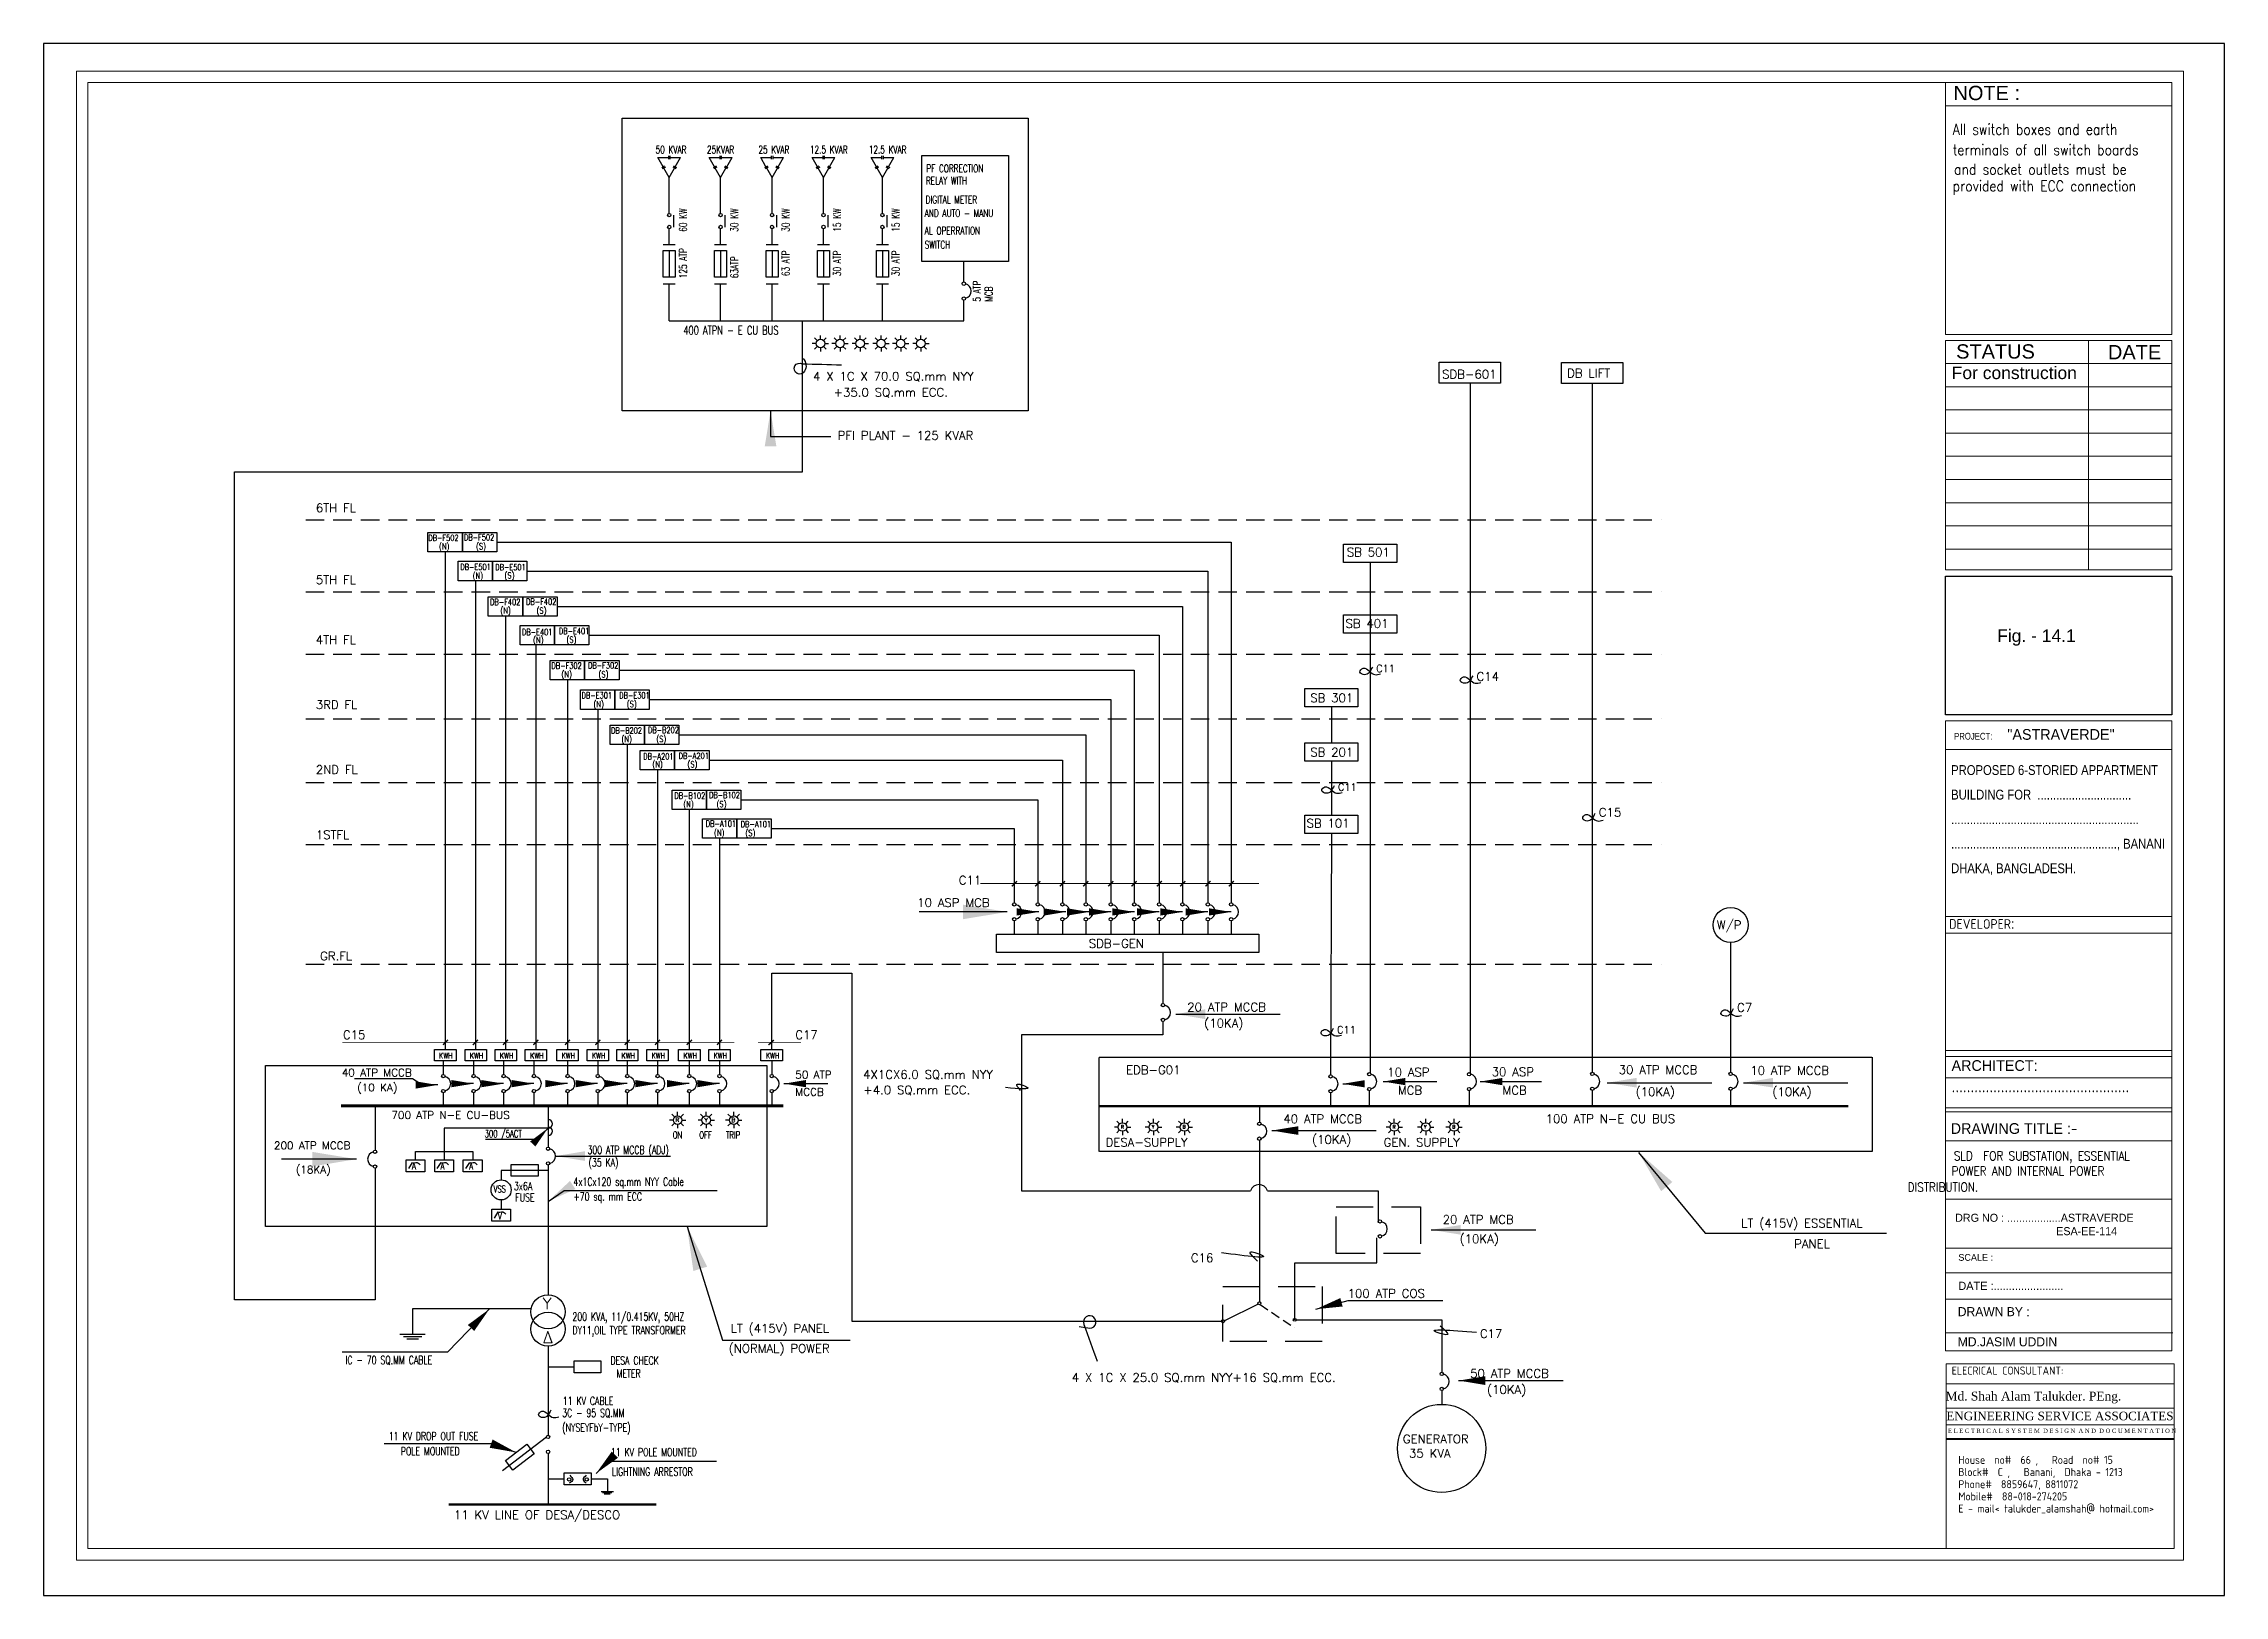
# Model space of a CAD drawing. Extents: x 589 to 8041, y -1690 to 3411.
# Drawn here: x 4677 to 6155, y 2359 to 3411 of the extents above; entities that cross this region are included whole.
import ezdxf

# ---------------------------------------------------------------- set-up
doc = ezdxf.new("R2010")
doc.units = 0
doc.header["$LTSCALE"] = 5
doc.header["$MEASUREMENT"] = 0
doc.linetypes.add('DASHED', pattern=[0.75, 0.5, -0.25])
doc.linetypes.add('HIDDEN', pattern=[0.375, 0.25, -0.125])
doc.layers.get('0').update_dxf_attribs({"linetype": 'CONTINUOUS'})
doc.layers.get('DEFPOINTS').update_dxf_attribs({"linetype": 'CONTINUOUS'})
doc.layers.add('ELEVATION', color=7, linetype='CONTINUOUS')
for name, color, linetype, lineweight in [('ETEXT', 152, 'CONTINUOUS', 15), ('TEXT', 130, 'CONTINUOUS', 15), ('TITLE', 172, 'CONTINUOUS', 15), ('VIEW', 11, 'CONTINUOUS', 25), ('WALL', 3, 'CONTINUOUS', 30), ('WIRE', 14, 'DASHED', 13)]:
    doc.layers.add(name, color=color, linetype=linetype, lineweight=lineweight)
doc.styles.add('24IN', font='isocp.shx', dxfattribs={"height": 24})
doc.styles.add('COMIC SANS', font='comic.TTF')
doc.styles.add('ROMANS', font='romans.shx', dxfattribs={"width": 0.85, "height": 7})
doc.styles.add('STYLE2', font='romanc.shx', dxfattribs={"height": 7})
doc.styles.add('STYLE6', font='simplex.shx', dxfattribs={"width": 0.703125, "height": 4})
doc.styles.add('SX', font='simplex.shx')
doc.styles.add('TITEL', font='TIMES.TTF', dxfattribs={"height": 0.5})
doc.dimstyles.new('DIM', dxfattribs={"dimscale": 0, "dimtxt": 2.5, "dimasz": 1, "dimexe": 1, "dimexo": 2, "dimgap": 0.75, "dimtad": 1, "dimdec": 4, "dimlfac": 0.5, "dimzin": 11, "dimdsep": 46, "dimlunit": 4, "dimtxsty": 'ROMANS', "dimcen": 0, "dimclrd": 256, "dimclre": 256, "dimclrt": 256, "dimadec": 0, "dimazin": 0, "dimtfac": 1, "dimtdec": 4, "dimtix": 1, "dimtmove": 0, "dimatfit": 3, "dimfxl": 1, "dimtvp": 1, "dimfrac": 2, "dimtolj": 1, "dimtzin": 0, "dimarcsym": 0})

msp = doc.modelspace()

# ---------------------------------------------------------------- texts
at = {"layer": 'ETEXT', "color": 1, "style": 'SX', "width": 0.85}
for s, p in [('All switch boxes and earth  ', (5971.1, 3349)), ('terminals of all switch boards', (5971.1, 3335.1)), ('and socket outlets must be ', (5972, 3321.9)), ('provided with ECC connection', (5971.1, 3310.6))]:
    msp.add_text(s, height=7.261, dxfattribs=at).set_placement(p)
at = {"layer": 'ETEXT', "style": 'SX', "width": 0.85}
for s, p in [(' POWER AND INTERNAL POWER', (5966.7, 2643.4)), ('SLD  FOR SUBSTATION, ESSENTIAL', (5971.8, 2653.7)), ('                                     DISTRIBUTION.', (5797.5, 2632.5))]:
    msp.add_text(s, height=6.103, dxfattribs=at).set_placement(p)
at = {"layer": 'TEXT', "style": 'STYLE6', "width": 0.703125}
for s, height, p in [('50 KVAR', 5.17, (5091.9, 3336.3)), ('25KVAR', 5.17, (5126.7, 3336.3)), ('25 KVAR', 5.17, (5161.6, 3336.3)), ('12.5 KVAR', 5.17, (5196.5, 3336.3)), ('12.5 KVAR', 5.17, (5236.4, 3336.3)), ('PF CORRECTION', 5.168, (5275.4, 3323.5)), ('RELAY WITH', 5.17, (5275.1, 3315.2)), ('AND AUTO - MANU', 5.168, (5274.3, 3293.2)), ('DIGITAL METER', 5.168, (5274.9, 3302.4)), ('AL OPERRATION', 5.168, (5274.3, 3281.3)), ('SWITCH', 5.17, (5274.3, 3271.8)), ('400 ATPN - E CU BUS', 5.814, (5110.7, 3213.5)), ('DB-F502', 4.2, (4937.8, 3073.6)), ('DB-F502', 4.2, (4962, 3073.9)), ('(N)', 4.2, (4945.1, 3067.8)), ('(S)', 4.2, (4970.2, 3067.8)), ('DB-E501', 4.2, (4959.5, 3053.9)), ('(N)', 4.2, (4967.9, 3047.9)), ('DB-E501', 4.2, (4983.2, 3053.7)), ('(S)', 4.2, (4989.5, 3048.1)), ('DB-F402', 4.2, (4979.7, 3030.1)), ('DB-F402', 4.2, (5004.1, 3030.3)), ('(N)', 4.2, (4986.7, 3024.3)), ('(S)', 4.2, (5011.2, 3024.3)), ('DB-E401', 4.2, (5001.3, 3009.7)), ('(N)', 4.2, (5008.9, 3004.4)), ('DB-E401', 4.2, (5026.3, 3010.4)), ('(S)', 4.2, (5031.5, 3004.6)), ('DB-F302', 4.2, (5021.3, 2986.9)), ('(N)', 4.2, (5028.1, 2981.1)), ('DB-F302', 4.2, (5046.1, 2987.1)), ('(S)', 4.2, (5053.2, 2981.1)), ('DB-E301', 4.2, (5041.7, 2966.8)), ('(N)', 4.2, (5049.8, 2960.8)), ('DB-E301', 4.2, (5067.2, 2966.8)), ('(S)', 4.2, (5072.4, 2960.9)), ('DB-B202', 4.2, (5061.7, 2943)), ('(N)', 4.2, (5068.8, 2937.2)), ('DB-B202', 4.2, (5086.7, 2943.3)), ('(S)', 4.2, (5092.4, 2937.3)), ('DB-A201', 4.2, (5083.5, 2925.5)), ('DB-A201', 4.2, (5107.5, 2925.8)), ('(N)', 4.2, (5089.7, 2920.1)), ('(S)', 4.2, (5113.5, 2920.1)), ('DB-B102', 4.2, (5104.6, 2898.8)), ('(N)', 4.2, (5110.7, 2893.1)), ('DB-B102', 4.2, (5128.1, 2899.2)), ('(S)', 4.2, (5133.2, 2893.1)), ('DB-A101', 4.2, (5125.9, 2879.8)), ('DB-A101', 4.2, (5149.6, 2879.5)), ('(N)', 4.2, (5131.5, 2873.7)), ('(S)', 4.2, (5152.8, 2873.5)), ('KWH', 3.88, (4945.1, 2722.8)), ('KWH', 3.88, (4965.9, 2722.8)), ('KWH', 3.88, (4986.3, 2722.8)), ('KWH', 3.88, (5006.8, 2722.8)), ('KWH', 3.88, (5028.2, 2722.8)), ('KWH', 3.88, (5048.7, 2722.8)), ('KWH', 3.88, (5068.7, 2722.8)), ('KWH', 3.88, (5089.2, 2722.8)), ('KWH', 3.88, (5110.8, 2722.8)), ('KWH', 3.88, (5131.2, 2722.8)), ('KWH', 3.88, (5166.7, 2722.8)), ('300 /5ACT', 4.84, (4976, 2669.3)), ('300 ATP MCCB (ADJ)', 5.491, (5045.7, 2658)), ('ON', 4.84, (5103.5, 2668.5)), ('OFF', 4.84, (5121.5, 2668.5)), ('TRIP', 4.84, (5139.6, 2668.5)), ('A', 4.84, (4926.8, 2647.5)), ('A', 4.84, (4946.2, 2647.5)), ('A', 4.84, (4965.5, 2647.5)), ('(35 KA)', 5.49, (5046.4, 2649.5)), ('VSS', 4.84, (4982, 2631.8)), ('3x6A', 5.49, (4995.9, 2633.5)), ('FUSE', 5.49, (4996.8, 2625.8)), ('4x1Cx120 sq.mm NYY Cable', 5.491, (5036.2, 2636.5)), ('+70 sq. mm ECC', 5.491, (5036.2, 2626.4)), ('V', 4.84, (4985.1, 2613.5)), ('200 KVA, 11/0.415KV, 50HZ', 5.491, (5035.5, 2545)), ('DY11,OIL TYPE TRANSFORMER', 5.491, (5035.5, 2535.8)), ('IC - 70 SQ.MM CABLE', 5.491, (4881.7, 2515.6)), ('DESA CHECK', 5.49, (5061.3, 2515.3)), ('METER', 5.49, (5065.4, 2506.5)), ('3C - 95 SQ.MM', 5.491, (5028.6, 2479.7)), ('11 KV CABLE', 5.491, (5029, 2487.9)), ('11 KV DROP OUT FUSE', 5.491, (4911, 2464)), ('(NYSEYFbY-TYPE)', 5.491, (5028.6, 2469.8)), ('POLE MOUNTED', 5.491, (4919.2, 2453.8)), ('11 KV POLE MOUNTED', 5.491, (5061.6, 2453.2)), ('LIGHTNING ARRESTOR', 5.491, (5062.3, 2439.9))]:
    msp.add_text(s, height=height, dxfattribs=at).set_placement(p)
for s, p in [('60 KW', (5113.1, 3283.2)), ('30 KW', (5147.9, 3283.2)), ('30 KW', (5182.6, 3283.2)), ('15 KW', (5217.5, 3283.2)), ('15 KW', (5257.2, 3283.2)), ('125 ATP', (5113.1, 3251.7)), ('63 ATP', (5182.6, 3253.1)), ('30 ATP', (5217.5, 3253.1)), ('30 ATP', (5257.2, 3253.1)), ('63ATP', (5147.9, 3251.7)), ('5 ATP', (5312.2, 3235.8)), ('MCB', (5320.3, 3235.8))]:
    msp.add_text(s, height=5.17, rotation=90, dxfattribs=at).set_placement(p)
at = {"layer": 'TEXT', "style": 'STYLE2'}
for s, height, p in [('4 X 1C X 70.0 SQ.mm NYY', 5.814, (5198.6, 3182.3)), ('SDB-601', 5.81, (5625, 3183.7)), ('DB LIFT', 5.81, (5709.7, 3184.4)), ('+35.0 SQ.mm ECC.', 5.814, (5212.5, 3171.4)), ('PFI PLANT - 125 KVAR', 5.814, (5215.3, 3142.2)), ('6TH FL', 5.81, (4861.6, 3093.1)), ('SB 501', 5.81, (5560.4, 3063.1)), ('5TH FL', 5.81, (4861.6, 3044.4)), ('SB 401', 5.81, (5559.5, 3014.7)), ('4TH FL', 5.81, (4861.6, 3003.7)), ('C11', 4.84, (5580.3, 2984.7)), ('C14', 5.81, (5648.3, 2978.8)), ('3RD FL', 5.81, (4861.6, 2959.7)), ('SB 301', 5.81, (5535.6, 2964.3)), ('SB 201', 5.81, (5535.6, 2927.5)), ('2ND FL', 5.81, (4861.6, 2915.7)), ('C11', 4.84, (5554.4, 2904.3)), ('SB 101', 5.81, (5533.1, 2879.3)), ('C15', 5.81, (5731.2, 2886.7)), ('1STFL', 5.81, (4861.6, 2871.5)), ('C11', 5.81, (5297.4, 2840.7)), ('10 ASP MCB', 5.81, (5269.2, 2825.5)), ('W/P', 5.81, (5811.2, 2810.4)), ('GR.FL', 5.81, (4864.5, 2789.3)), ('SDB-GEN', 5.81, (5385.5, 2797.8)), ('20 ATP MCCB', 5.814, (5452.2, 2754.7)), ('(10KA)', 5.81, (5463.7, 2743.8)), ('C7', 5.81, (5824.9, 2754.4)), ('C15', 5.81, (4880, 2735.9)), ('C17', 5.81, (5186.6, 2735.9)), ('C11', 4.84, (5553.8, 2739.8)), ('40 ATP MCCB', 5.168, (4879.2, 2710.6)), ('(10 KA)', 5.17, (4889.6, 2700.5)), ('50 ATP', 5.17, (5186.6, 2709.2)), ('4X1CX6.0 SQ.mm NYY', 5.814, (5232.6, 2709)), ('EDB-G01', 5.81, (5410.8, 2712.1)), ('10 ASP', 5.81, (5587.8, 2710.6)), ('30 ASP', 5.81, (5658.6, 2710.8)), ('30 ATP MCCB', 5.814, (5744.7, 2712.2)), ('10 ATP MCCB', 5.814, (5833.9, 2711.7)), ('MCCB', 5.17, (5186.6, 2697.5)), ('+4.0 SQ.mm ECC.', 5.814, (5232.6, 2698.5)), ('MCB', 5.81, (5595, 2698.3)), ('MCB', 5.81, (5665.9, 2698.3)), ('(10KA)', 5.81, (5756.1, 2697.3)), ('(10KA)', 5.81, (5848.8, 2697.3)), ('700 ATP N-E CU-BUS', 5.168, (4912.8, 2681.8)), ('R', 2.91, (5105.3, 2679.7)), ('Y', 2.91, (5125, 2679.5)), ('B', 2.91, (5143.3, 2679.6)), ('R', 2.27, (5407.2, 2675.3)), ('Y', 2.27, (5428.2, 2675.3)), ('B', 2.27, (5449.1, 2675.3)), ('40 ATP MCCB', 5.814, (5517.4, 2678.9)), ('R', 2.27, (5591.4, 2675.3)), ('Y', 2.27, (5612.7, 2675.3)), ('B', 2.27, (5631.9, 2675.3)), ('100 ATP N-E CU BUS', 5.814, (5695.2, 2679)), ('200 ATP MCCB', 5.168, (4833.2, 2661.2)), ('DESA-SUPPLY', 5.814, (5396.9, 2663)), ('(10KA)', 5.81, (5536.8, 2664.9)), ('GEN. SUPPLY', 5.814, (5585.4, 2663)), ('(18KA)', 5.17, (4848, 2644.9)), ('20 ATP MCB', 5.81, (5625.4, 2610.7)), ('(10KA)', 5.81, (5636.8, 2597.6)), ('LT (415V) ESSENTIAL', 5.814, (5827.7, 2608.2)), ('C16', 5.81, (5454.7, 2584.7)), ('PANEL', 5.81, (5863.6, 2594.2)), ('Y', 7.75, (5015.4, 2552.8)), ('100 ATP COS', 5.814, (5561, 2560.6)), ('LT (415V) PANEL', 5.814, (5142.7, 2536.9)), ('(NORMAL) POWER', 5.814, (5141.4, 2523.3)), ('C17', 5.81, (5650.6, 2533.3)), ('4 X 1C X 25.0 SQ.mm NYY+16 SQ.mm ECC.', 5.814, (5374, 2503.6)), ('50 ATP MCCB', 5.814, (5644, 2506.3)), ('(10KA)', 5.81, (5655.4, 2495.4)), ('GENERATOR', 5.81, (5598.4, 2461.9)), ('35 KVA', 5.81, (5602.6, 2452.2)), ('11 KV LINE OF DESA/DESCO', 5.814, (4955.2, 2410.5))]:
    msp.add_text(s, height=height, dxfattribs=at).set_placement(p)
at = {"layer": 'TITLE', "color": 1, "style": 'COMIC SANS'}
msp.add_text('"ASTRAVERDE"', height=7.261, dxfattribs=at).set_placement((6008.1, 2938.8))
at = {"layer": 'TITLE', "color": 4, "style": 'TITEL'}
for s, height, p in [('ENGINEERING SERVICE ASSOCIATES', 5.823, (5966.8, 2477.5)), ('E L E C T R I C A L  S Y S T E M  D E S I G N  A N D  D O C U M E N T A T I O N', 2.9, (5967.9, 2468.9))]:
    msp.add_text(s, height=height, dxfattribs=at).set_placement(p)
at = {"layer": 'TITLE', "color": 3, "attachment_point": 1, "style": '24IN'}
for s, insert, char_height in [('{\\fArial|b0|i0|c0|p34;NOTE :}', (5971.6, 3382.1), 9.682), ('{\\fArial|b0|i0|c0|p34;STATUS}', (5973.4, 3206.9), 9.682), ('{\\fArial|b0|i0|c0|p34;DATE}', (6076.3, 3206.4), 9.682), ('{\\fTechnicLite|b0|i0|c2|p2;PROJECT:}', (5972, 2943.5), 4.587)]:
    msp.add_mtext(s, dxfattribs=dict(at, insert=insert, char_height=char_height))
at = {"layer": 'TITLE', "color": 4, "attachment_point": 1}
for s, insert, char_height, style in [('{\\fArial|b0|i0|c0|p34;For construction}', (5970.4, 3191.8), 8.471, '24IN'), ('{\\fArial|b0|i0|c0|p34;Fig. - 14.1}', (6001.2, 3013.6), 8.471, '24IN'), (' Md. Shah Alam Talukder. PEng.', (5964, 2496.9), 6, 'TITEL')]:
    msp.add_mtext(s, dxfattribs=dict(at, insert=insert, char_height=char_height, style=style))
at = {"layer": 'TITLE', "color": 154, "attachment_point": 1, "style": '24IN'}
for s, insert, char_height, line_spacing_factor in [('{\\fArial Narrow|b0|i0|c0|p34;PROPOSED 6-STORIED APPARTMENT \\PBUILDING FOR  .............................. \\P............................................................\\P....................................................., BANANI \\PDHAKA, BANGLADESH.}', (5970, 2921.6), 6.656, 1.5), ('{\\Fisocp3.shx|c1;House  no}#{\\Fisocp3.shx|c1;  }66{\\Fisocp3.shx|c1; ,   Road  no}#{\\Fisocp3.shx|c1; }15\\P{\\Fisocp3.shx|c1;Block}#{\\Fisocp3.shx|c1;  }C{\\Fisocp3.shx|c1; ,   Banani,  Dhaka - 1213\\PPhone}#{\\Fisocp3.shx|c1;  }8859647, 8811072\\PMobile#  88-018-274205\\P{\\Fisocp3.shx|c1;E - mail}<{\\Fisocp3.shx|c1; }talukder_alamshah@ hotmail.com>', (5974.9, 2453.4), 5.4458, 0.909184)]:
    msp.add_mtext(s, dxfattribs=dict(at, insert=insert, char_height=char_height, line_spacing_factor=line_spacing_factor))
for s, insert, char_height in [('{\\C3;DEVELOPER\\fFutura Lt BT|b0|i0|c0|p34;: \\Fisocp.shx|c1;\\C4;}', (5968.6, 2817.2), 6.535), ('{\\fFutura Lt BT|b0|i0|c0|p34;\\C3;ARCHITECT:\\H1.333x;\\C154; \\P\\Fisocp.shx|c0;...............................................}', (5970.3, 2721.6), 7.261), ('{\\fFutura Lt BT|b0|i0|c0|p34;\\C3;DRAWING TITLE :\\Fisocp.shx;-}', (5969.7, 2678.9), 7.261), ('{\\fFutura Lt BT|b0|i0|c0|p34;\\C3;DRG NO :\\C154; ..................ASTRAVERDE} \\P                      {\\fFutura Lt BT|b0|i0|c0|p34;ESA-EE-114}', (5972.7, 2617.5), 5.446), ('{\\fFutura Lt BT|b0|i0|c0|p34;\\C3;SCALE :}', (5974.9, 2590.2), 4.587), ('{\\fFutura Lt BT|b0|i0|c0|p34;\\C3;DATE :\\C152;.......................}', (5974.9, 2571.4), 5.543), ('{\\fFUTURA LT BT|b0|i0|c0|p34;\\C3;DRAWN BY :\\P\\P\\C154;MD.JASIM UDDIN}', (5974.5, 2554.2), 6.127), ('{\\C3;ELECRICAL CONSULTANT:}', (5970.4, 2513.9), 5.446)]:
    msp.add_mtext(s, dxfattribs=dict(at, insert=insert, char_height=char_height))

# ---------------------------------------------------------------- linework, layer by layer
for p, q in [((5581.6, 2633), (5581.6, 2633)), ((5526.2, 2545.5), (5526.2, 2545.5))]:
    msp.add_line(p, q)
at = {"layer": 'DEFPOINTS', "ltscale": 0.5}
msp.add_lwpolyline([(4677.1, 2358.8), (6155.2, 2358.8), (6155.2, 3410.7), (4677.1, 3410.7)], close=True, dxfattribs=at)
at = {"layer": 'ELEVATION', "linetype": 'Continuous', "ltscale": 0.5}
msp.add_lwpolyline([(6119.7, 3049.8), (6119.7, 2955.7), (5966.2, 2955.7), (5966.2, 3049.8), (6119.7, 3049.8)], dxfattribs=at)
at = {"layer": 'TEXT'}
for p, q in [((5018.9, 2538), (5016.1, 2530.1)), ((5016.1, 2530.1), (5021.8, 2530.1)), ((5018.9, 2537.7), (5016.2, 2530.1)), ((5016.2, 2530.1), (5021.6, 2530.1)), ((5018.9, 2538), (5021.8, 2530.1)), ((5018.9, 2537.7), (5021.6, 2530.1))]:
    msp.add_line(p, q, dxfattribs=at)
at = {"layer": 'TITLE', "color": 1, "linetype": 'ByBlock'}
for p, q in [((5966.2, 3368.5), (6119.7, 3368.5)), ((6063.2, 3209.5), (6063.2, 3053.9)), ((5966.2, 3193.8), (6119.7, 3193.8)), ((5966.2, 3178.1), (6119.7, 3178.1)), ((5966.2, 3162.4), (6119.7, 3162.4)), ((5966.2, 3146.7), (6119.7, 3146.7)), ((5966.2, 3131), (6119.7, 3131)), ((5966.2, 3115.3), (6119.7, 3115.3)), ((5966.2, 3099.5), (6119.7, 3099.5)), ((5966.2, 3083.8), (6119.7, 3083.8)), ((5966.2, 3068.1), (6119.7, 3068.1)), ((5966.2, 2932.2), (6119.7, 2932.2)), ((5966.2, 2807.6), (6119.7, 2807.6)), ((5966.2, 2709.6), (6119.7, 2709.6)), ((5966.2, 2686.5), (6119.7, 2686.5)), ((5966.2, 2667), (6119.7, 2667)), ((5966.2, 2627.4), (6119.7, 2627.4)), ((5966.2, 2594.1), (6119.7, 2594.1)), ((5966.2, 2577.4), (6082.8, 2577.4)), ((5966.2, 2577.4), (6119.7, 2577.4)), ((5966.7, 2536.7), (6120.2, 2536.7)), ((5966.6, 2502.1), (6121.1, 2502.1)), ((5966.6, 2485.7), (6121.1, 2485.7))]:
    msp.add_line(p, q, dxfattribs=at)
at = {"layer": 'TITLE', "color": 250, "linetype": 'ByBlock'}
msp.add_line((6001.3, 2559.7), (6119.7, 2559.7), dxfattribs=at)
at = {"layer": 'TITLE', "color": 1}
for p, q in [((5966.6, 2485.7), (6121.1, 2485.7)), ((5966.6, 2485.7), (6121.1, 2485.7)), ((5966.6, 2485.7), (6121.1, 2485.7)), ((5967, 2485.7), (6121.1, 2485.7)), ((5966.6, 2474.4), (6121.1, 2474.4)), ((5966.6, 2474.4), (6121.1, 2474.4)), ((5966.6, 2465.2), (6121.1, 2465.2)), ((5966.6, 2465.2), (6121.1, 2465.2)), ((5966.6, 2464.6), (6121.1, 2464.6)), ((5966.6, 2464.4), (6121.1, 2464.4))]:
    msp.add_line(p, q, dxfattribs=at)
at = {"layer": 'TITLE', "color": 75, "linetype": 'ByBlock'}
msp.add_lwpolyline([(4699.3, 3392.1), (6127.5, 3392.1), (6127.5, 2382.7), (4699.3, 2382.7)], close=True, dxfattribs=at)
at = {"layer": 'TITLE', "color": 250, "linetype": 'ByBlock'}
for points in [[(6119.7, 3384.3), (4707.1, 3384.3), (4707.1, 2390.6), (6121.1, 2390.6), (6121.1, 2515.8), (5966.6, 2515.8), (5966.6, 2391.1)], [(5966.2, 3384.3), (5966.2, 3213.6), (6119.7, 3213.6), (6119.7, 3384.3)]]:
    msp.add_lwpolyline(points, dxfattribs=at)
for points in [[(6119.7, 3209.5), (6119.7, 3053.9), (5966.2, 3053.9), (5966.2, 3209.5)], [(6119.7, 2559.7), (5966.2, 2559.7), (5966.2, 2951.6), (6119.7, 2951.6)], [(6119.7, 2819), (6119.7, 2728.1), (5966.2, 2728.1), (5966.2, 2819)], [(6119.7, 2724.2), (6119.7, 2689.2), (5966.2, 2689.2), (5966.2, 2724.2)], [(6119.7, 2524.5), (6119.7, 2559.7), (5966.2, 2559.7), (5966.2, 2524.5)]]:
    msp.add_lwpolyline(points, close=True, dxfattribs=at)
at = {"layer": 'VIEW', "color": 166, "linetype": 'DASHED', "ltscale": 5}
for p, q in [((4854.7, 3087.9), (5773.5, 3087.9)), ((4854.7, 3039.2), (5773.5, 3039.2)), ((4854.7, 2996.9), (5773.5, 2996.9)), ((4854.7, 2952.9), (5773.5, 2952.9)), ((4854.7, 2909.9), (5773.5, 2909.9)), ((4854.7, 2867.8), (5773.5, 2867.8)), ((4854.7, 2786.6), (5773.5, 2786.6))]:
    msp.add_line(p, q, dxfattribs=at)
at = {"layer": 'VIEW'}
for p, q in [((4918.6, 2535.8), (4935.7, 2535.8)), ((4921.1, 2534.2), (4933.4, 2534.2)), ((4923.2, 2532.6), (4931.2, 2532.6)), ((5019, 2513.8), (5036.6, 2513.8)), ((4988.1, 2443.4), (5017.9, 2466.2)), ((5063.4, 2429.1), (5054.9, 2429.1)), ((5062.2, 2428.3), (5056, 2428.3)), ((5061.1, 2427.5), (5057.1, 2427.5))]:
    msp.add_line(p, q, dxfattribs=at)
for points in [[(5069.2, 3360.2), (5344.4, 3360.2), (5344.4, 3161.7), (5069.2, 3161.7)], [(5272.3, 3334.8), (5331, 3334.8), (5331, 3263.1), (5272.3, 3263.1)], [(5623.1, 3194.8), (5664.6, 3194.8), (5664.6, 3180.5), (5623.1, 3180.5)], [(5706, 3194.6), (5747.5, 3194.6), (5747.5, 3180.3), (5706, 3180.3)], [(5558.2, 3071.4), (5594.2, 3071.4), (5594.2, 3059), (5558.2, 3059)], [(5558.2, 3023.5), (5594.2, 3023.5), (5594.2, 3011.1), (5558.2, 3011.1)], [(5532, 2973.5), (5567.9, 2973.5), (5567.9, 2961.1), (5532, 2961.1)], [(5532, 2936.8), (5567.9, 2936.8), (5567.9, 2924.4), (5532, 2924.4)], [(5532, 2887.6), (5567.9, 2887.6), (5567.9, 2875.2), (5532, 2875.2)], [(4827.4, 2717.9), (5167.3, 2717.9), (5167.3, 2608.8), (4827.4, 2608.8)], [(4922.8, 2654), (4935.5, 2654), (4935.5, 2646), (4922.8, 2646)], [(4942.2, 2654), (4954.9, 2654), (4954.9, 2646), (4942.2, 2646)], [(4961.5, 2654), (4974.3, 2654), (4974.3, 2646), (4961.5, 2646)], [(4994, 2651), (5012.2, 2651), (5012.2, 2642.9), (4994, 2642.9)], [(4980.8, 2620.5), (4993.6, 2620.5), (4993.6, 2612.5), (4980.8, 2612.5)], [(5036.6, 2517.8), (5054.7, 2517.8), (5054.7, 2509.7), (5036.6, 2509.7)], [(5009.6, 2454.7), (4995.1, 2443.7), (4990.2, 2450.2), (5004.6, 2461.2)], [(5030, 2441.8), (5048.2, 2441.8), (5048.2, 2433.7), (5030, 2433.7)]]:
    msp.add_lwpolyline(points, close=True, dxfattribs=at)
for points in [[(5191.8, 3197.2, -0.348435), (5192.8, 3188.6, -2.381717), (5191.3, 3193.7, 0.00111), (5217.8, 3193, 0.982009)], [(5379, 2541, 0.00876), (5384.8, 2540.1, 4.576067), (5382.2, 2542.5, -0.00111), (5391.1, 2517.5, -0.982009)]]:
    msp.add_lwpolyline(points, format="xyb", dxfattribs=at)
at = {"layer": 'VIEW', "color": 166}
for points in [[(4937.6, 3079.3), (4960.9, 3079.3), (4960.9, 3066.1), (4937.6, 3066.1)], [(4960.9, 3079.3), (4984.2, 3079.3), (4984.2, 3066.1), (4960.9, 3066.1)], [(4958.1, 3059.8), (4981.4, 3059.8), (4981.4, 3046.6), (4958.1, 3046.6)], [(4981.4, 3059.8), (5004.7, 3059.8), (5004.7, 3046.6), (4981.4, 3046.6)], [(4978.5, 3035.8), (5001.8, 3035.8), (5001.8, 3022.6), (4978.5, 3022.6)], [(5001.8, 3035.8), (5025.1, 3035.8), (5025.1, 3022.6), (5001.8, 3022.6)], [(5000.1, 3016.3), (5023.4, 3016.3), (5023.4, 3003.1), (5000.1, 3003.1)], [(5023.4, 3016.3), (5046.7, 3016.3), (5046.7, 3003.1), (5023.4, 3003.1)], [(5020.5, 2992.6), (5043.8, 2992.6), (5043.8, 2979.4), (5020.5, 2979.4)], [(5043.8, 2992.6), (5067.1, 2992.6), (5067.1, 2979.4), (5043.8, 2979.4)], [(5041, 2972.6), (5064.3, 2972.6), (5064.3, 2959.4), (5041, 2959.4)], [(5064.3, 2972.6), (5087.6, 2972.6), (5087.6, 2959.4), (5064.3, 2959.4)], [(5061.1, 2948.8), (5084.4, 2948.8), (5084.4, 2935.6), (5061.1, 2935.6)], [(5084.4, 2948.8), (5107.6, 2948.8), (5107.6, 2935.6), (5084.4, 2935.6)], [(5081.5, 2931.6), (5104.8, 2931.6), (5104.8, 2918.4), (5081.5, 2918.4)], [(5104.8, 2931.6), (5128.1, 2931.6), (5128.1, 2918.4), (5104.8, 2918.4)], [(5103.1, 2904.7), (5126.4, 2904.7), (5126.4, 2891.5), (5103.1, 2891.5)], [(5126.4, 2904.7), (5149.7, 2904.7), (5149.7, 2891.5), (5126.4, 2891.5)], [(5123.6, 2885.2), (5146.9, 2885.2), (5146.9, 2872), (5123.6, 2872)], [(5146.9, 2885.2), (5170.2, 2885.2), (5170.2, 2872), (5146.9, 2872)], [(4942.1, 2728.8), (4956.6, 2728.8), (4956.6, 2721.1), (4942.1, 2721.1)], [(4962.7, 2728.8), (4977.2, 2728.8), (4977.2, 2721.1), (4962.7, 2721.1)], [(4983.1, 2728.8), (4997.5, 2728.8), (4997.5, 2721.1), (4983.1, 2721.1)], [(5003.5, 2728.8), (5018, 2728.8), (5018, 2721.1), (5003.5, 2721.1)], [(5025, 2728.8), (5039.4, 2728.8), (5039.4, 2721.1), (5025, 2721.1)], [(5045.4, 2728.8), (5059.9, 2728.8), (5059.9, 2721.1), (5045.4, 2721.1)], [(5065.5, 2728.8), (5079.9, 2728.8), (5079.9, 2721.1), (5065.5, 2721.1)], [(5085.9, 2728.8), (5100.4, 2728.8), (5100.4, 2721.1), (5085.9, 2721.1)], [(5107.5, 2728.8), (5122, 2728.8), (5122, 2721.1), (5107.5, 2721.1)], [(5128, 2728.8), (5142.5, 2728.8), (5142.5, 2721.1), (5128, 2721.1)], [(5163.3, 2728.8), (5177.8, 2728.8), (5177.8, 2721.1), (5163.3, 2721.1)]]:
    msp.add_lwpolyline(points, close=True, dxfattribs=at)
at = {"layer": 'VIEW'}
for points, const_width in [([(5333.3, 2839.5), (5336.8, 2843)], 0.969), ([(5349.2, 2839.5), (5352.6, 2843)], 0.969), ([(5365.9, 2839.5), (5369.4, 2843)], 0.969), ([(5381.7, 2839.5), (5385.2, 2843)], 0.969), ([(5398.7, 2839.5), (5402.1, 2843)], 0.969), ([(5414.5, 2839.5), (5418, 2843)], 0.969), ([(5431.6, 2839.5), (5435, 2843)], 0.969), ([(5447.4, 2839.5), (5450.9, 2843)], 0.969), ([(5464.6, 2839.5), (5468, 2843)], 0.969), ([(5480.4, 2839.5), (5483.8, 2843)], 0.969), ([(4947.7, 2732), (4951.1, 2735.4)], 0.969), ([(4968, 2732), (4971.5, 2735.4)], 0.969), ([(4988.5, 2732), (4991.9, 2735.4)], 0.969), ([(5009, 2732), (5012.4, 2735.4)], 0.969), ([(5030.5, 2732), (5033.9, 2735.4)], 0.969), ([(5051, 2732), (5054.4, 2735.4)], 0.969), ([(5071, 2732), (5074.4, 2735.4)], 0.969), ([(5091.5, 2732), (5094.9, 2735.4)], 0.969), ([(5113, 2732), (5116.5, 2735.4)], 0.969), ([(5133.5, 2732), (5136.9, 2735.4)], 0.969), ([(5168.5, 2731.9), (5172, 2735.3)], 0.969), ([(4878.7, 2690.6), (5178.4, 2690.6)], 1.94), ([(5392.6, 2690.4), (5900.4, 2690.4)], 1.61)]:
    msp.add_lwpolyline(points, dxfattribs=dict(at, const_width=const_width))
for points in [[(5500.7, 2794.7), (5323, 2794.7), (5323, 2807), (5500.7, 2807), (5500.7, 2794.7)], [(4940.8, 2704.6), (4933.9, 2704.6), (4927, 2708.9), (4887.9, 2708.9)]]:
    msp.add_lwpolyline(points, dxfattribs=at)
at = {"layer": 'VIEW', "linetype": 'DASHED', "ltscale": 0.1}
msp.add_lwpolyline([(5392.6, 2723.6), (5916.5, 2723.6), (5916.5, 2659.8), (5392.6, 2659.8)], close=True, dxfattribs=at)
at = {"layer": 'VIEW', "linetype": 'DASHED', "ltscale": 10}
for points in [[(5553.2, 2622.2), (5610.3, 2622.2), (5610.3, 2590.6), (5553.2, 2590.6)], [(5476.4, 2568.1), (5543.6, 2568.1), (5543.6, 2530.8), (5476.4, 2530.8)]]:
    msp.add_lwpolyline(points, close=True, dxfattribs=at)
at = {"layer": 'VIEW'}
for centre, radius in [((5820.5, 2813.3), 11.9), ((4987.2, 2633.7), 6.8), ((5019, 2551), 11.6), ((5019, 2539.3), 11.6), ((5033.3, 2437.4), 1.16), ((5045.2, 2437.4), 1.16)]:
    msp.add_circle(centre, radius, dxfattribs=at)
for centre in [(5019, 2678.5), (5019, 2673.4)]:
    msp.add_arc(centre, 2.91, 270, 90, dxfattribs=at)
for points in [[(5577.7, 2988), (5572.4, 2982.9), (5569.3, 2984.7), (5571.5, 2987.3), (5575.7, 2985.3), (5579.4, 2983), (5583.2, 2983.5)], [(5645.7, 2982.1), (5640.4, 2977.1), (5637.3, 2978.9), (5639.5, 2981.5), (5643.7, 2979.5), (5647.4, 2977.2), (5651.2, 2977.6)], [(5551.8, 2907.6), (5546.5, 2902.5), (5543.4, 2904.4), (5545.6, 2906.9), (5549.8, 2904.9), (5553.5, 2902.6), (5557.3, 2903.1)], [(5728.6, 2888.8), (5723.3, 2883.7), (5720.3, 2885.5), (5722.4, 2888.1), (5726.6, 2886.1), (5730.3, 2883.8), (5734.1, 2884.3)], [(5822.3, 2756.5), (5817, 2751.4), (5813.9, 2753.2), (5816.1, 2755.8), (5820.3, 2753.8), (5824, 2751.5), (5827.8, 2752)], [(5551.2, 2743.1), (5546, 2738), (5542.9, 2739.9), (5545.1, 2742.4), (5549.2, 2740.4), (5552.9, 2738.1), (5556.7, 2738.6)], [(5339.3, 2701.1), (5336.7, 2705.2), (5343.6, 2703.4), (5329.1, 2703)], [(5499.8, 2585.4), (5495, 2591.6), (5502, 2589.8), (5475.4, 2591.1)], [(5623.6, 2541.6), (5628.7, 2535.6), (5621.7, 2537), (5648.3, 2537.2)], [(5020.8, 2484.3), (5015.6, 2479.3), (5012.5, 2481.1), (5014.7, 2483.7), (5018.9, 2481.7), (5022.5, 2479.4), (5026.3, 2479.8)], [(5033.7, 2440.2), (5035.8, 2437.3), (5033.6, 2434.9)], [(5044.9, 2440.2), (5042.7, 2437.3), (5044.9, 2434.9)]]:
    msp.add_spline(points, degree=3, dxfattribs=at)
at = {"layer": 'WALL'}
for p, q in [((5097, 3327.2), (5093.3, 3333.5)), ((5093.3, 3333.5), (5100.6, 3333.5)), ((5098, 3327.7), (5096, 3326.6)), ((5098.5, 3326.9), (5096.4, 3325.8)), ((5101.1, 3320), (5097.4, 3326.3)), ((5100.6, 3334.6), (5100.6, 3332.3)), ((5101.1, 3320), (5104.7, 3326.3)), ((5101.6, 3334.6), (5101.6, 3332.3)), ((5101.6, 3333.5), (5108.8, 3333.5)), ((5105.8, 3325.8), (5103.7, 3326.9)), ((5106.2, 3326.6), (5104.2, 3327.7)), ((5105.2, 3327.2), (5108.8, 3333.5)), ((5128.2, 3333.5), (5135.5, 3333.5)), ((5131.8, 3327.2), (5128.2, 3333.5)), ((5132.9, 3327.7), (5130.8, 3326.6)), ((5133.3, 3326.9), (5131.3, 3325.8)), ((5135.9, 3320), (5132.3, 3326.3)), ((5135.5, 3334.6), (5135.5, 3332.3)), ((5135.9, 3320), (5139.6, 3326.3)), ((5136.4, 3334.6), (5136.4, 3332.3)), ((5136.4, 3333.5), (5143.7, 3333.5)), ((5140.6, 3325.8), (5138.6, 3326.9)), ((5141.1, 3326.6), (5139, 3327.7)), ((5140.1, 3327.2), (5143.7, 3333.5)), ((5163.1, 3333.5), (5170.3, 3333.5)), ((5166.7, 3327.2), (5163.1, 3333.5)), ((5167.7, 3327.7), (5165.7, 3326.6)), ((5168.2, 3326.9), (5166.1, 3325.8)), ((5170.8, 3320), (5167.2, 3326.3)), ((5170.3, 3334.6), (5170.3, 3332.3)), ((5170.8, 3320), (5174.5, 3326.3)), ((5171.3, 3334.6), (5171.3, 3332.3)), ((5171.3, 3333.5), (5178.6, 3333.5)), ((5175.5, 3325.8), (5173.4, 3326.9)), ((5175.9, 3326.6), (5173.9, 3327.7)), ((5174.9, 3327.2), (5178.6, 3333.5)), ((5201.6, 3327.2), (5197.9, 3333.5)), ((5197.9, 3333.5), (5205.2, 3333.5)), ((5202.6, 3327.7), (5200.5, 3326.6)), ((5203.1, 3326.9), (5201, 3325.8)), ((5205.7, 3320), (5202, 3326.3)), ((5205.2, 3334.6), (5205.2, 3332.3)), ((5205.7, 3320), (5209.3, 3326.3)), ((5206.1, 3334.6), (5206.1, 3332.3)), ((5206.1, 3333.5), (5213.4, 3333.5)), ((5210.3, 3325.8), (5208.3, 3326.9)), ((5210.8, 3326.6), (5208.8, 3327.7)), ((5209.8, 3327.2), (5213.4, 3333.5)), ((5241.5, 3327.2), (5237.9, 3333.5)), ((5237.9, 3333.5), (5245.1, 3333.5)), ((5242.5, 3327.7), (5240.5, 3326.6)), ((5243, 3326.9), (5241, 3325.8)), ((5245.6, 3320), (5242, 3326.3)), ((5245.1, 3334.6), (5245.1, 3332.3)), ((5245.6, 3320), (5249.3, 3326.3)), ((5246.1, 3334.6), (5246.1, 3332.3)), ((5246.1, 3333.5), (5253.4, 3333.5)), ((5250.3, 3325.8), (5248.2, 3326.9)), ((5250.8, 3326.6), (5248.7, 3327.7)), ((5249.7, 3327.2), (5253.4, 3333.5)), ((5101.1, 3295.6), (5101.1, 3320)), ((5135.9, 3295.6), (5135.9, 3320)), ((5170.8, 3295.6), (5170.8, 3320)), ((5205.7, 3295.6), (5205.7, 3320)), ((5245.6, 3295.6), (5245.6, 3320)), ((5101.1, 3274.5), (5101.1, 3285.3)), ((5104.1, 3294.5), (5104.1, 3286.4)), ((5135.9, 3274.5), (5135.9, 3285.3)), ((5138.9, 3294.5), (5138.9, 3286.4)), ((5170.8, 3274.5), (5170.8, 3285.3)), ((5173.8, 3294.5), (5173.8, 3286.4)), ((5205.7, 3274.5), (5205.7, 3285.3)), ((5208.6, 3294.5), (5208.6, 3286.4)), ((5245.6, 3274.5), (5245.6, 3285.3)), ((5248.6, 3294.5), (5248.6, 3286.4)), ((5097, 3274.5), (5105.1, 3274.5)), ((5101.1, 3270.5), (5101.1, 3252.3)), ((5131.9, 3274.5), (5140, 3274.5)), ((5135.9, 3270.5), (5135.9, 3252.3)), ((5166.8, 3274.5), (5174.9, 3274.5)), ((5170.8, 3270.5), (5170.8, 3252.3)), ((5201.6, 3274.5), (5209.7, 3274.5)), ((5205.7, 3270.5), (5205.7, 3252.3)), ((5241.6, 3274.5), (5249.7, 3274.5)), ((5245.6, 3270.5), (5245.6, 3252.3)), ((5300.8, 3249.2), (5300.8, 3263.1)), ((5097, 3247.9), (5105.1, 3247.9)), ((5101.1, 3222.9), (5101.1, 3247.9)), ((5131.9, 3247.9), (5140, 3247.9)), ((5135.9, 3222.9), (5135.9, 3247.9)), ((5166.8, 3247.9), (5174.9, 3247.9)), ((5170.8, 3222.9), (5170.8, 3247.9)), ((5201.6, 3247.9), (5209.7, 3247.9)), ((5205.7, 3222.9), (5205.7, 3247.9)), ((5241.6, 3247.9), (5249.7, 3247.9)), ((5245.6, 3222.9), (5245.6, 3247.9)), ((5101.1, 3222.9), (5300.8, 3222.9)), ((5300.8, 3222.9), (5300.8, 3236.8)), ((5201.5, 3209.5), (5199.6, 3211.3)), ((5203.6, 3210.3), (5203.6, 3212.9)), ((5205.6, 3209.5), (5207.5, 3211.3)), ((5214.8, 3209.5), (5212.9, 3211.3)), ((5216.9, 3210.3), (5216.9, 3212.9)), ((5218.9, 3209.5), (5220.8, 3211.3)), ((5228.6, 3209.5), (5226.7, 3211.3)), ((5230.6, 3210.3), (5230.6, 3212.9)), ((5232.6, 3209.5), (5234.5, 3211.3)), ((5242.6, 3209.5), (5240.8, 3211.3)), ((5244.7, 3210.3), (5244.7, 3212.9)), ((5246.7, 3209.5), (5248.6, 3211.3)), ((5255.9, 3209.5), (5254.1, 3211.3)), ((5258, 3210.3), (5258, 3212.9)), ((5260, 3209.5), (5261.9, 3211.3)), ((5269.7, 3209.5), (5267.8, 3211.3)), ((5271.7, 3210.3), (5271.7, 3212.9)), ((5273.8, 3209.5), (5275.6, 3211.3)), ((5200.7, 3207.4), (5198, 3207.4)), ((5201.5, 3205.4), (5199.6, 3203.5)), ((5203.6, 3204.5), (5203.6, 3201.9)), ((5205.6, 3205.4), (5207.5, 3203.5)), ((5206.5, 3207.4), (5209.1, 3207.4)), ((5214, 3207.4), (5211.3, 3207.4)), ((5214.8, 3205.4), (5212.9, 3203.5)), ((5216.9, 3204.5), (5216.9, 3201.9)), ((5218.9, 3205.4), (5220.8, 3203.5)), ((5219.8, 3207.4), (5222.4, 3207.4)), ((5227.7, 3207.4), (5225.1, 3207.4)), ((5228.6, 3205.4), (5226.7, 3203.5)), ((5230.6, 3204.5), (5230.6, 3201.9)), ((5232.6, 3205.4), (5234.5, 3203.5)), ((5233.5, 3207.4), (5236.1, 3207.4)), ((5241.8, 3207.4), (5239.1, 3207.4)), ((5242.6, 3205.4), (5240.8, 3203.5)), ((5244.7, 3204.5), (5244.7, 3201.9)), ((5246.7, 3205.4), (5248.6, 3203.5)), ((5247.6, 3207.4), (5250.2, 3207.4)), ((5255.1, 3207.4), (5252.4, 3207.4)), ((5255.9, 3205.4), (5254.1, 3203.5)), ((5258, 3204.5), (5258, 3201.9)), ((5260, 3205.4), (5261.9, 3203.5)), ((5260.9, 3207.4), (5263.5, 3207.4)), ((5268.8, 3207.4), (5266.2, 3207.4)), ((5269.7, 3205.4), (5267.8, 3203.5)), ((5271.7, 3204.5), (5271.7, 3201.9)), ((5273.8, 3205.4), (5275.6, 3203.5)), ((5274.6, 3207.4), (5277.3, 3207.4)), ((5643.9, 3180.5), (5643.9, 2713.1)), ((5726.8, 3180.3), (5726.8, 2713.4)), ((4949.2, 3066.1), (4949.2, 2728.8)), ((4984.2, 3072.7), (5482, 3072.7)), ((5482, 3072.7), (5482, 2828.3)), ((4969.7, 3046.6), (4969.7, 2728.8)), ((5004.7, 3053.2), (5466.2, 3053.2)), ((5466.2, 3053.2), (5466.2, 2828.3)), ((5576.2, 3059), (5576.2, 2713.1)), ((4990.2, 3022.6), (4990.2, 2728.8)), ((5025.1, 3029.2), (5449.1, 3029.2)), ((5449.1, 3029.2), (5449.1, 2828.3)), ((5010.7, 3003.1), (5010.7, 2728.8)), ((5046.7, 3009.7), (5433.2, 3009.7)), ((5433.2, 3009.7), (5433.2, 2828.3)), ((5067.1, 2986), (5416.3, 2986)), ((5416.3, 2986), (5416.3, 2828.3)), ((5032.2, 2979.4), (5032.2, 2728.8)), ((5052.7, 2959.4), (5052.7, 2728.8)), ((5087.6, 2966), (5400.4, 2966)), ((5400.4, 2966), (5400.4, 2828.3)), ((5550, 2961.1), (5550, 2936.8)), ((5107.6, 2942.2), (5383.5, 2942.2)), ((5383.5, 2942.2), (5383.5, 2828.3)), ((5072.7, 2935.6), (5072.7, 2728.8)), ((5093.2, 2918.3), (5093.2, 2728.8)), ((5128.1, 2925), (5367.6, 2925)), ((5367.6, 2925), (5367.6, 2828.3)), ((5383.5, 2921.3), (5383.5, 2921.3)), ((5550, 2924.4), (5550, 2887.6)), ((5149.7, 2898.1), (5350.9, 2898.1)), ((5350.9, 2898.1), (5350.9, 2828.3)), ((5114.7, 2891.5), (5114.7, 2728.8)), ((5135.2, 2872), (5135.2, 2728.8)), ((5170.2, 2878.6), (5335, 2878.6)), ((5335, 2878.6), (5335, 2828.3)), ((5550, 2875.2), (5549.4, 2711.7)), ((5335, 2816), (5335, 2807)), ((5350.9, 2816), (5350.9, 2807)), ((5367.6, 2816), (5367.6, 2807)), ((5383.5, 2816), (5383.5, 2807)), ((5400.4, 2816), (5400.4, 2807)), ((5416.3, 2816), (5416.3, 2807)), ((5433.2, 2816), (5433.2, 2807)), ((5449, 2816), (5449, 2807)), ((5466.2, 2816), (5466.2, 2807)), ((5482, 2816), (5482, 2807)), ((5435.8, 2794.7), (5435.8, 2760.1)), ((5820.5, 2801.4), (5820.5, 2713.4)), ((5435.8, 2738.8), (5340, 2738.8)), ((5340, 2738.8), (5340, 2633)), ((5435.8, 2747.8), (5435.8, 2738.8)), ((4948, 2721.1), (4948, 2711.9)), ((4968.5, 2721.1), (4968.5, 2711.9)), ((4988.9, 2721.1), (4988.9, 2711.9)), ((5009.4, 2721.1), (5009.4, 2711.9)), ((5032.2, 2721.1), (5032.2, 2711.9)), ((5052.7, 2721.1), (5052.7, 2711.9)), ((5072.7, 2721.1), (5072.7, 2711.9)), ((5093.2, 2721.1), (5093.2, 2711.9)), ((5114.7, 2721.1), (5114.7, 2711.9)), ((5135.2, 2721.1), (5135.2, 2711.9)), ((5170.6, 2721.1), (5170.6, 2711.9)), ((4948, 2699.6), (4948, 2690.6)), ((4968.5, 2699.6), (4968.5, 2690.6)), ((4988.9, 2699.6), (4988.9, 2690.6)), ((5009.4, 2699.6), (5009.4, 2690.6)), ((5019, 2690.6), (5019, 2662.8)), ((5032.2, 2699.6), (5032.2, 2690.6)), ((5052.7, 2699.6), (5052.7, 2690.6)), ((5072.7, 2699.6), (5072.7, 2690.6)), ((5093.2, 2699.6), (5093.2, 2690.6)), ((5114.7, 2699.6), (5114.7, 2690.6)), ((5135.2, 2699.6), (5135.2, 2690.6)), ((5170.6, 2699.6), (5170.6, 2690.6)), ((5501.1, 2690.4), (5501.1, 2679.6)), ((5549.4, 2699.4), (5549.4, 2690.4)), ((5575.6, 2700.9), (5575.6, 2690.4)), ((5643.3, 2700.9), (5643.3, 2690.4)), ((5726.8, 2701.1), (5726.8, 2690.6)), ((5820.5, 2701.1), (5820.5, 2690.6)), ((5103.9, 2681), (5101.3, 2681)), ((5104.8, 2683.1), (5102.9, 2684.9)), ((5104.8, 2679), (5102.9, 2677.1)), ((5106.8, 2683.9), (5106.8, 2686.6)), ((5106.8, 2678.1), (5106.8, 2675.5)), ((5108.9, 2683.1), (5110.7, 2684.9)), ((5108.9, 2679), (5110.7, 2677.1)), ((5109.7, 2681), (5112.4, 2681)), ((5123.3, 2681), (5120.7, 2681)), ((5124.2, 2683.1), (5122.3, 2684.9)), ((5124.2, 2679), (5122.3, 2677.1)), ((5126.2, 2683.9), (5126.2, 2686.6)), ((5126.2, 2678.1), (5126.2, 2675.5)), ((5128.2, 2683.1), (5130.1, 2684.9)), ((5128.2, 2679), (5130.1, 2677.1)), ((5129.1, 2681), (5131.7, 2681)), ((5142, 2681), (5139.3, 2681)), ((5142.8, 2683.1), (5140.9, 2684.9)), ((5142.8, 2679), (5140.9, 2677.1)), ((5144.9, 2683.9), (5144.9, 2686.6)), ((5144.9, 2678.1), (5144.9, 2675.5)), ((5146.9, 2683.1), (5148.8, 2684.9)), ((5146.9, 2679), (5148.8, 2677.1)), ((5147.8, 2681), (5150.4, 2681)), ((5405.5, 2676.3), (5402.9, 2676.3)), ((5406.4, 2678.4), (5404.5, 2680.3)), ((5408.4, 2679.2), (5408.4, 2681.9)), ((5410.5, 2678.4), (5412.3, 2680.3)), ((5411.3, 2676.3), (5413.9, 2676.3)), ((5426.5, 2676.3), (5423.8, 2676.3)), ((5427.3, 2678.4), (5425.5, 2680.3)), ((5429.4, 2679.2), (5429.4, 2681.9)), ((5431.4, 2678.4), (5433.3, 2680.3)), ((5432.3, 2676.3), (5434.9, 2676.3)), ((5447.4, 2676.3), (5444.8, 2676.3)), ((5448.3, 2678.4), (5446.4, 2680.3)), ((5450.3, 2679.2), (5450.3, 2681.9)), ((5452.3, 2678.4), (5454.2, 2680.3)), ((5453.2, 2676.3), (5455.8, 2676.3)), ((5589.7, 2676.3), (5587.1, 2676.3)), ((5590.6, 2678.4), (5588.7, 2680.3)), ((5592.6, 2679.2), (5592.6, 2681.9)), ((5594.7, 2678.4), (5596.5, 2680.3)), ((5595.5, 2676.3), (5598.1, 2676.3)), ((5611, 2676.3), (5608.4, 2676.3)), ((5611.9, 2678.4), (5610, 2680.3)), ((5613.9, 2679.2), (5613.9, 2681.9)), ((5616, 2678.4), (5617.8, 2680.3)), ((5616.8, 2676.3), (5619.4, 2676.3)), ((5630.2, 2676.3), (5627.5, 2676.3)), ((5631, 2678.4), (5629.2, 2680.3)), ((5633.1, 2679.2), (5633.1, 2681.9)), ((5635.1, 2678.4), (5637, 2680.3)), ((5636, 2676.3), (5638.6, 2676.3)), ((5406.4, 2674.3), (5404.5, 2672.4)), ((5408.4, 2673.4), (5408.4, 2670.8)), ((5410.5, 2674.3), (5412.3, 2672.4)), ((5427.3, 2674.3), (5425.5, 2672.4)), ((5429.4, 2673.4), (5429.4, 2670.8)), ((5431.4, 2674.3), (5433.3, 2672.4)), ((5448.3, 2674.3), (5446.4, 2672.4)), ((5450.3, 2673.4), (5450.3, 2670.8)), ((5452.3, 2674.3), (5454.2, 2672.4)), ((5501.1, 2667.3), (5501.1, 2557.8)), ((5590.6, 2674.3), (5588.7, 2672.4)), ((5592.6, 2673.4), (5592.6, 2670.8)), ((5594.7, 2674.3), (5596.5, 2672.4)), ((5611.9, 2674.3), (5610, 2672.4)), ((5613.9, 2673.4), (5613.9, 2670.8)), ((5616, 2674.3), (5617.8, 2672.4)), ((5631, 2674.3), (5629.2, 2672.4)), ((5633.1, 2673.4), (5633.1, 2670.8)), ((5635.1, 2674.3), (5637, 2672.4)), ((5019, 2650.4), (5019, 2562.6)), ((5340, 2633), (5495.2, 2633)), ((5506.7, 2633), (5581.6, 2633)), ((5581.6, 2633), (5581.6, 2611.4)), ((5580.8, 2584.2), (5580.8, 2601.1)), ((5525.1, 2545.6), (5525.1, 2584.2)), ((5525.1, 2584.2), (5580.8, 2584.2)), ((5500.4, 2556.1), (5477.4, 2544.9)), ((5019, 2527.7), (5019, 2467.3)), ((5624.7, 2497.7), (5624.7, 2488.7)), ((5019, 2455), (5019, 2420.5)), ((4951.8, 2420.5), (5092.3, 2420.5))]:
    msp.add_line(p, q, dxfattribs=at)
at = {"layer": 'WALL', "linetype": 'HIDDEN', "ltscale": 5}
msp.add_line((5501.7, 2556), (5525, 2540.1), dxfattribs=at)
at = {"layer": 'WALL', "lineweight": 70}
msp.add_line((4951.8, 2420.5), (5092.2, 2420.5), dxfattribs=at)
at = {"layer": 'WALL'}
for points in [[(5105.1, 3270.5), (5105.1, 3252.3), (5097, 3252.3), (5097, 3270.5)], [(5140, 3270.5), (5140, 3252.3), (5131.9, 3252.3), (5131.9, 3270.5)], [(5174.9, 3270.5), (5174.9, 3252.3), (5166.8, 3252.3), (5166.8, 3270.5)], [(5209.7, 3270.5), (5209.7, 3252.3), (5201.6, 3252.3), (5201.6, 3270.5)], [(5249.7, 3270.5), (5249.7, 3252.3), (5241.6, 3252.3), (5241.6, 3270.5)]]:
    msp.add_lwpolyline(points, close=True, dxfattribs=at)
for points in [[(5191.4, 3120.5), (5191.4, 3222.9)], [(4901.7, 2648.3), (4901.7, 2559.2), (4806.4, 2559.2), (4806.4, 3120.5), (5191.4, 3120.5)], [(5170.6, 2728.8), (5170.6, 2780.7), (5225, 2780.7), (5225, 2544.7), (5475.5, 2544.6)], [(4901.7, 2690.6), (4901.7, 2660.7)], [(5019, 2675.6), (4948.5, 2675.6), (4948.5, 2654)], [(4924.6, 2648.1), (4927.1, 2652.2)], [(4929.2, 2654), (4929.2, 2659.8), (4967.9, 2659.8), (4967.9, 2654)], [(4943.9, 2648.1), (4946.5, 2652.2)], [(4963.3, 2648.1), (4965.9, 2652.2)], [(5019, 2646.9), (4987.2, 2646.9), (4987.2, 2640.5)], [(4982.6, 2614.6), (4985.1, 2618.7)], [(4987.2, 2626.9), (4987.2, 2620.5)], [(5007.4, 2553), (4927.1, 2553), (4927.1, 2535.8)], [(5526.2, 2545.5), (5624.7, 2545.5), (5624.7, 2510.1)], [(5019, 2437.7), (5030, 2437.7)], [(5048.2, 2437.7), (5059.2, 2437.7), (5059.2, 2429.1)]]:
    msp.add_lwpolyline(points, dxfattribs=at)
for centre, radius in [((5101.1, 3294.5), 1.14), ((5101.1, 3286.4), 1.14), ((5135.9, 3294.5), 1.14), ((5135.9, 3286.4), 1.14), ((5170.8, 3294.5), 1.14), ((5170.8, 3286.4), 1.14), ((5205.7, 3294.5), 1.14), ((5205.7, 3286.4), 1.14), ((5245.6, 3294.5), 1.14), ((5245.6, 3286.4), 1.14), ((5300.8, 3248), 1.14), ((5300.8, 3237.9), 1.14), ((5203.6, 3207.4), 2.89), ((5216.9, 3207.4), 2.89), ((5230.6, 3207.4), 2.89), ((5244.7, 3207.4), 2.89), ((5258, 3207.4), 2.89), ((5271.7, 3207.4), 2.89), ((5335, 2827.2), 1.14), ((5350.9, 2827.2), 1.14), ((5367.6, 2827.2), 1.14), ((5383.5, 2827.2), 1.14), ((5400.4, 2827.2), 1.14), ((5416.3, 2827.2), 1.14), ((5433.2, 2827.2), 1.14), ((5449, 2827.2), 1.14), ((5466.2, 2827.2), 1.14), ((5482, 2827.2), 1.14), ((5335, 2817.1), 1.14), ((5350.9, 2817.1), 1.14), ((5367.6, 2817.1), 1.14), ((5383.5, 2817.1), 1.14), ((5400.4, 2817.1), 1.14), ((5416.3, 2817.1), 1.14), ((5433.2, 2817.1), 1.14), ((5449, 2817.1), 1.14), ((5466.2, 2817.1), 1.14), ((5482, 2817.1), 1.14), ((5435.8, 2759), 1.14), ((5435.8, 2748.9), 1.14), ((4948, 2710.8), 1.14), ((4968.5, 2710.8), 1.14), ((4988.9, 2710.8), 1.14), ((5009.4, 2710.8), 1.14), ((5032.2, 2710.8), 1.14), ((5052.7, 2710.8), 1.14), ((5072.7, 2710.8), 1.14), ((5093.2, 2710.8), 1.14), ((5114.7, 2710.8), 1.14), ((5135.2, 2710.8), 1.14), ((5170.6, 2710.8), 1.14), ((5549.4, 2710.6), 1.14), ((5575.6, 2712.1), 1.14), ((5643.3, 2712.1), 1.14), ((5726.8, 2712.3), 1.14), ((5820.5, 2712.3), 1.14), ((4948, 2700.7), 1.14), ((4968.5, 2700.7), 1.14), ((4988.9, 2700.7), 1.14), ((5009.4, 2700.7), 1.14), ((5032.2, 2700.7), 1.14), ((5052.7, 2700.7), 1.14), ((5072.7, 2700.7), 1.14), ((5093.2, 2700.7), 1.14), ((5114.7, 2700.7), 1.14), ((5135.2, 2700.7), 1.14), ((5170.6, 2700.7), 1.14), ((5549.4, 2700.5), 1.14), ((5575.6, 2702), 1.14), ((5643.3, 2702), 1.14), ((5726.8, 2702.2), 1.14), ((5820.5, 2702.2), 1.14), ((5106.8, 2681), 2.89), ((5126.2, 2681), 2.89), ((5144.9, 2681), 2.89), ((5408.4, 2676.3), 2.89), ((5429.4, 2676.3), 2.89), ((5450.3, 2676.3), 2.89), ((5501.1, 2678.5), 1.14), ((5592.6, 2676.3), 2.89), ((5613.9, 2676.3), 2.89), ((5633.1, 2676.3), 2.89), ((4901.7, 2659.5), 1.14), ((5019, 2661.6), 1.14), ((5501.1, 2668.4), 1.14), ((4901.7, 2649.5), 1.14), ((5019, 2651.6), 1.14), ((5582.8, 2612.3), 1.14), ((5582.8, 2602.2), 1.14), ((5501.1, 2556.8), 0.969), ((5476.5, 2544.6), 0.969), ((5525.1, 2545.6), 0.969), ((5624.7, 2508.9), 1.14), ((5624.7, 2498.8), 1.14), ((5624.7, 2458.4), 29.9), ((5019, 2466.2), 1.14), ((5019, 2456.1), 1.14)]:
    msp.add_circle(centre, radius, dxfattribs=at)
for centre, radius, start, end in [((5300.8, 3243), 5.04, 282.9375, 77.0625), ((5335, 2822.1), 5.04, 282.9375, 77.0625), ((5350.9, 2822.1), 5.04, 282.9375, 77.0625), ((5367.6, 2822.1), 5.04, 282.9375, 77.0625), ((5383.5, 2822.1), 5.04, 282.9375, 77.0625), ((5400.4, 2822.1), 5.04, 282.9375, 77.0625), ((5416.3, 2822.1), 5.04, 282.9375, 77.0625), ((5433.2, 2822.1), 5.04, 282.9375, 77.0625), ((5449, 2822.1), 5.04, 282.9375, 77.0625), ((5466.2, 2822.1), 5.04, 282.9375, 77.0625), ((5482, 2822.1), 5.04, 282.9375, 77.0625), ((5435.8, 2753.9), 5.04, 282.9375, 77.0625), ((4948, 2705.7), 5.04, 282.9375, 77.0625), ((4968.5, 2705.7), 5.04, 282.9375, 77.0625), ((4988.9, 2705.7), 5.04, 282.9375, 77.0625), ((5009.4, 2705.7), 5.04, 282.9375, 77.0625), ((5032.2, 2705.7), 5.04, 282.9375, 77.0625), ((5052.7, 2705.7), 5.04, 282.9375, 77.0625), ((5072.7, 2705.7), 5.04, 282.9375, 77.0625), ((5093.2, 2705.7), 5.04, 282.9375, 77.0625), ((5114.7, 2705.7), 5.04, 282.9375, 77.0625), ((5135.2, 2705.7), 5.04, 282.9375, 77.0625), ((5170.6, 2705.7), 5.04, 282.9375, 77.0625), ((5549.4, 2705.6), 5.04, 282.9375, 77.0625), ((5575.6, 2707.1), 5.04, 282.9375, 77.0625), ((5643.3, 2707.1), 5.04, 282.9375, 77.0625), ((5726.8, 2707.2), 5.04, 282.9375, 77.0625), ((5820.5, 2707.2), 5.04, 282.9375, 77.0625), ((5501.1, 2673.4), 5.04, 282.9375, 77.0625), ((5019, 2656.6), 5.04, 282.9375, 77.0625), ((4901.7, 2654.5), 5.04, 102.9375, 257.0625), ((5500.9, 2631.3), 5.99, 16.5272, 163.4749), ((5582.8, 2607.2), 5.04, 282.9375, 77.0625), ((5624.7, 2503.8), 5.04, 282.9375, 77.0625)]:
    msp.add_arc(centre, radius, start, end, dxfattribs=at)
for points in [[(4927.1, 2652.2), (4928.3, 2652.1), (4930.3, 2652.2), (4932.2, 2650.7)], [(4946.5, 2652.2), (4947.7, 2652.1), (4949.7, 2652.2), (4951.6, 2650.7)], [(4965.9, 2652.2), (4967.1, 2652.1), (4969.1, 2652.2), (4971, 2650.7)], [(4985.1, 2618.7), (4986.4, 2618.6), (4988.3, 2618.8), (4990.3, 2617.2)]]:
    msp.add_spline(points, degree=3, dxfattribs=at)
at = {"layer": 'WIRE', "linetype": 'Continuous'}
for points, const_width in [([(5500.8, 2841.3), (5311.9, 2841.3)], 0.646), ([(5145.2, 2733.7), (4879.6, 2733.7)], 0.323), ([(5190.4, 2733.7), (5161.4, 2733.7)], 0.323)]:
    msp.add_lwpolyline(points, dxfattribs=dict(at, const_width=const_width))

msp.set_redraw_order([(e.dxf.handle, doc.entitydb.next_handle()) for e in msp.query("TEXT MTEXT ATTDEF DIMENSION ARC_DIMENSION")])  # texts and dimensions are drawn at this point

# ---------------------------------------------------------------- leaders
at = {"layer": 'VIEW'}
for points, override in [([(5169.8, 3161.7), (5169.8, 3144.5), (5210.7, 3144.5)], {"dimscale": 1, "dimasz": 24, "dimtad": 0}), ([(5330.2, 2822.1), (5270.6, 2822.1)], {"dimscale": 1, "dimasz": 30, "dimtad": 0}), ([(5351.6, 2822.1), (5341.2, 2822.1)], {"dimscale": 1, "dimasz": 15, "dimtad": 0}), ([(5370, 2822.1), (5359.6, 2822.1)], {"dimscale": 1, "dimasz": 15, "dimtad": 0}), ([(5385.8, 2822.1), (5375.5, 2822.1)], {"dimscale": 1, "dimasz": 15, "dimtad": 0}), ([(5400.7, 2822.1), (5390.3, 2822.1)], {"dimscale": 1, "dimasz": 15, "dimtad": 0}), ([(5416.5, 2822.1), (5406.2, 2822.1)], {"dimscale": 1, "dimasz": 15, "dimtad": 0}), ([(5433.2, 2822.1), (5422.9, 2822.1)], {"dimscale": 1, "dimasz": 15, "dimtad": 0}), ([(5449.1, 2822.1), (5438.7, 2822.1)], {"dimscale": 1, "dimasz": 15, "dimtad": 0}), ([(5466.2, 2822.1), (5455.9, 2822.1)], {"dimscale": 1, "dimasz": 15, "dimtad": 0}), ([(5482, 2822.1), (5471.7, 2822.1)], {"dimscale": 1, "dimasz": 15, "dimtad": 0}), ([(5444.4, 2752.8), (5515.2, 2752.8)], {"dimscale": 1, "dimasz": 20, "dimtad": 0}), ([(4944.2, 2704.8), (4933.9, 2704.8)], {"dimscale": 1, "dimasz": 15, "dimtad": 0}), ([(4968.4, 2705.7), (4958.1, 2705.7)], {"dimscale": 1, "dimasz": 15, "dimtad": 0}), ([(4988.8, 2705.7), (4978.5, 2705.7)], {"dimscale": 1, "dimasz": 15, "dimtad": 0}), ([(5009.3, 2705.7), (4998.9, 2705.7)], {"dimscale": 1, "dimasz": 15, "dimtad": 0}), ([(5032.1, 2705.7), (5021.8, 2705.7)], {"dimscale": 1, "dimasz": 15, "dimtad": 0}), ([(5052.6, 2705.7), (5042.3, 2705.7)], {"dimscale": 1, "dimasz": 15, "dimtad": 0}), ([(5072.6, 2705.7), (5062.3, 2705.7)], {"dimscale": 1, "dimasz": 15, "dimtad": 0}), ([(5093.1, 2705.7), (5082.8, 2705.7)], {"dimscale": 1, "dimasz": 15, "dimtad": 0}), ([(5114.6, 2705.7), (5104.3, 2705.7)], {"dimscale": 1, "dimasz": 15, "dimtad": 0}), ([(5135.1, 2705.7), (5124.8, 2705.7)], {"dimscale": 1, "dimasz": 15, "dimtad": 0}), ([(5178.9, 2705.7), (5208.7, 2705.7)], {"dimscale": 1, "dimasz": 15, "dimtad": 0}), ([(5557.6, 2705.6), (5567.9, 2705.6)], {"dimscale": 1, "dimasz": 15, "dimtad": 0}), ([(5585.1, 2707.1), (5621.5, 2707.1)], {"dimscale": 1, "dimasz": 15, "dimtad": 0}), ([(5650.8, 2707.1), (5692.4, 2707.1)], {"dimscale": 1, "dimasz": 15, "dimtad": 0}), ([(5736.9, 2706.3), (5807.7, 2706.3)], {"dimscale": 1, "dimasz": 20, "dimtad": 0}), ([(5829.2, 2706.3), (5900, 2706.3)], {"dimscale": 1, "dimasz": 20, "dimtad": 0}), ([(5019, 2675.6), (5011.5, 2667.8), (4976.7, 2667.8)], {"dimscale": 1, "dimasz": 15, "dimtad": 0}), ([(5509.6, 2673.9), (5580.4, 2673.9)], {"dimscale": 1, "dimasz": 18, "dimtad": 0}), ([(4889.2, 2654.5), (4838.4, 2654.5)], {"dimscale": 1, "dimasz": 30, "dimtad": 0}), ([(5024.1, 2656.6), (5101.9, 2656.6)], {"dimscale": 1, "dimasz": 20, "dimtad": 0}), ([(5758.2, 2659.1), (5803.2, 2604.3), (5926.2, 2604.3)], {"dimscale": 1, "dimasz": 30, "dimtad": 0}), ([(5019, 2625.9), (5030, 2633.2), (5133.6, 2633.2)], {"dimscale": 1, "dimasz": 20, "dimtad": 0}), ([(5113.2, 2608.8), (5137.3, 2531.9), (5223.7, 2531.9)], {"dimscale": 1, "dimasz": 30, "dimtad": 0}), ([(5617.6, 2606.6), (5688.4, 2606.6)], {"dimscale": 1, "dimasz": 20, "dimtad": 0}), ([(5539.4, 2552.8), (5561.3, 2558.7), (5625.5, 2558.7)], {"dimscale": 1, "dimasz": 18, "dimtad": 0}), ([(4979.3, 2553), (4950.9, 2523.7), (4879.5, 2523.7)], {"dimscale": 1, "dimasz": 18, "dimtad": 0}), ([(5636.2, 2504.4), (5707, 2504.4)], {"dimscale": 1, "dimasz": 18, "dimtad": 0}), ([(4997.4, 2455.7), (4980.6, 2461.6), (4907.8, 2461.6)], {"dimscale": 1, "dimasz": 18, "dimtad": 0}), ([(5051.5, 2441.4), (5059.8, 2449.7), (5133.2, 2449.7)], {"dimscale": 1, "dimasz": 18, "dimtad": 0})]:
    msp.add_leader(points, dimstyle='DIM', override=override, dxfattribs=at)

doc.saveas('drawing.dxf')
